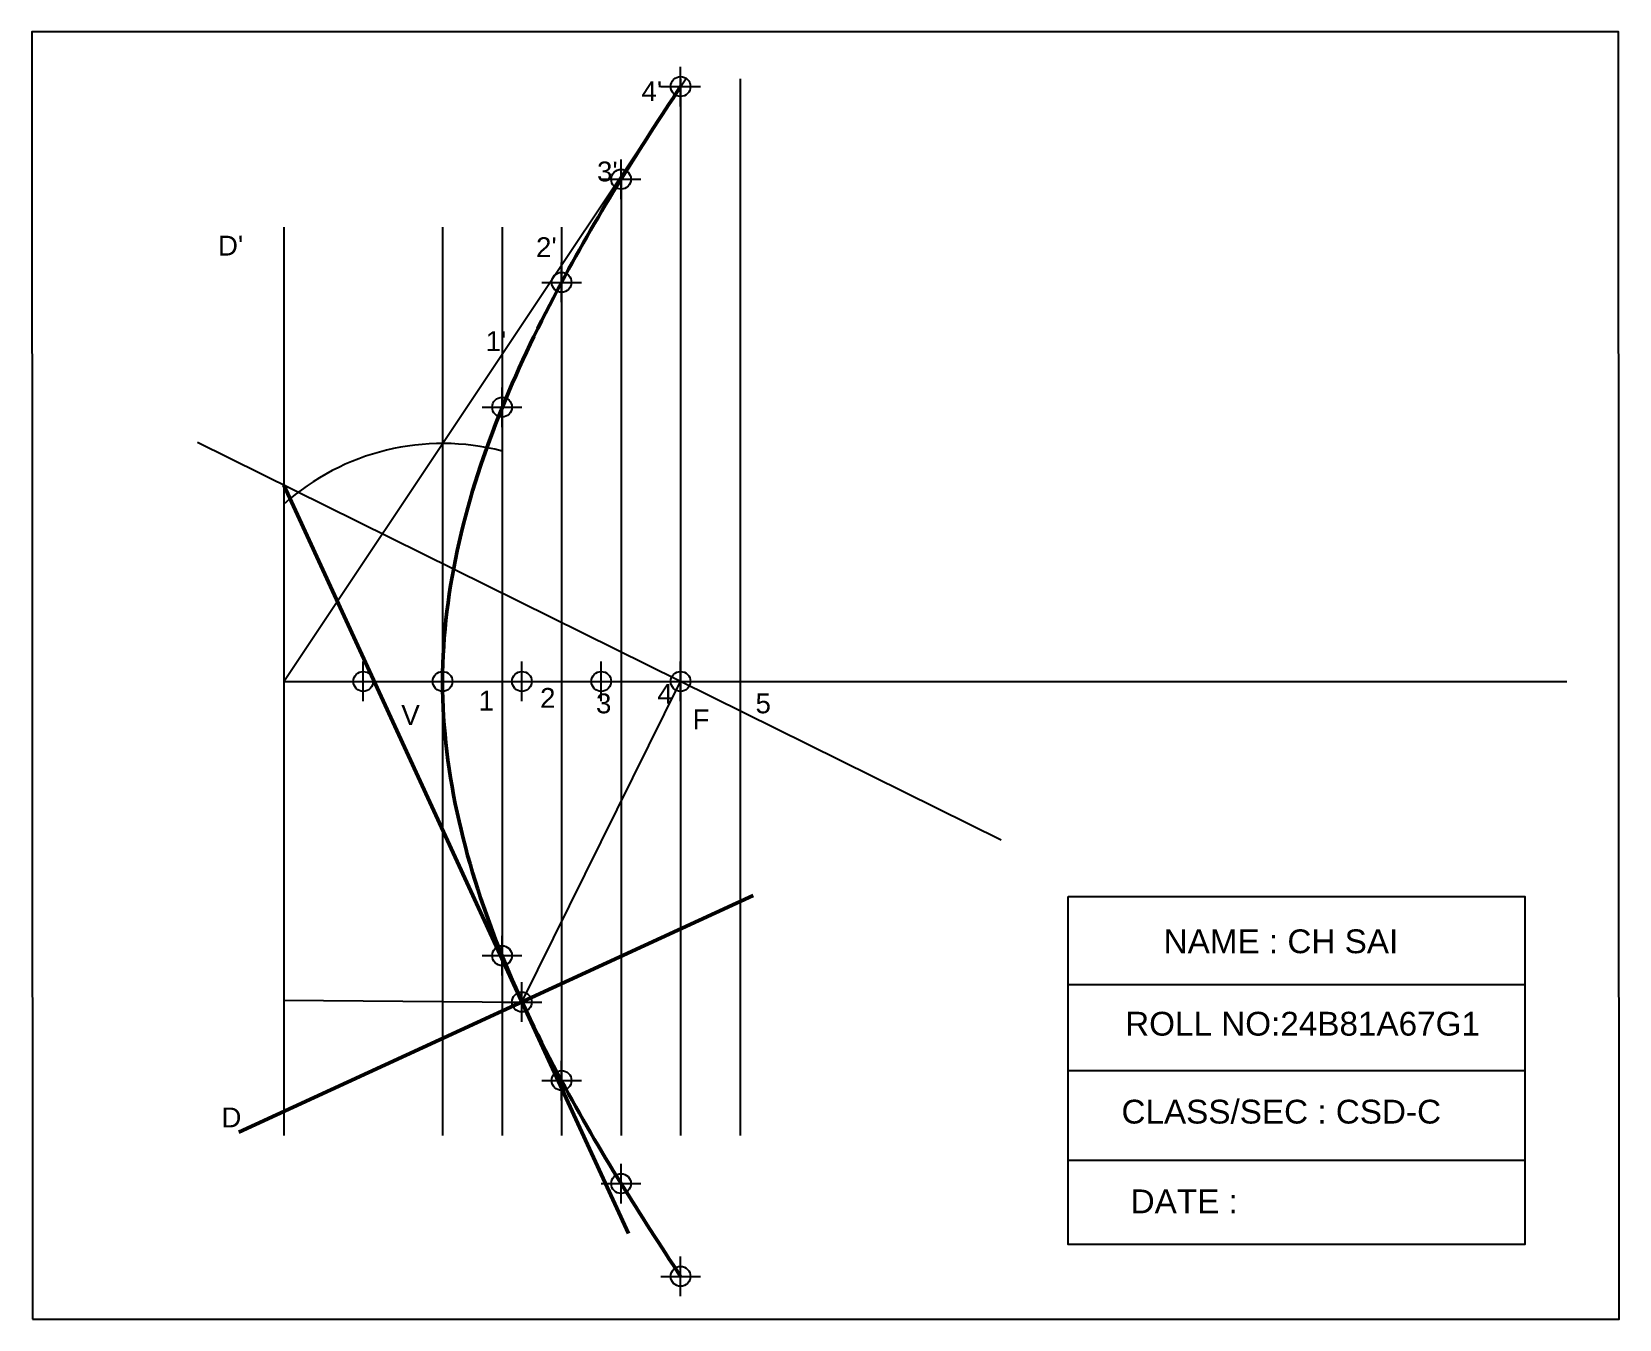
# Model space of a CAD drawing. Header units: millimetres. Extents: x 0 to 3373, y -12 to 340.
# Drawn here: x 487.9 to 888.1, y -12.5 to 312.1 of the extents above; entities that cross this region are included whole.
import ezdxf

# ---------------------------------------------------------------- set-up
doc = ezdxf.new("R2010")
doc.units = ezdxf.units.MM
doc.header["$PDMODE"] = 34
doc.header["$PDSIZE"] = 5
doc.styles.get("Standard").update_dxf_attribs({"font": 'arial.ttf'})

msp = doc.modelspace()

# ---------------------------------------------------------------- texts
for s, height, p in [("4'", 5, (641.62, 294.66)), ("3'", 5, (630.4, 274.41)), ("D'", 5, (534.84, 255.72)), ("2'", 5, (615.03, 255.33)), ("1'", 5, (602.3, 231.62)), ('1', 5, (600.57, 140.99)), ('2', 5, (616.04, 141.68)), ('3', 5, (630.14, 140.3)), ('4', 5, (645.61, 142.71)), ('5', 5, (670.36, 140.3)), ('V', 5, (581.06, 137.36)), ('F', 5, (654.5, 136.27)), ('NAME : CH SAI', 6, (773.25, 79.81)), ('ROLL NO:24B81A67G1', 6, (763.54, 59.03)), ('D', 5, (535.71, 35.9)), ('CLASS/SEC : CSD-C', 6, (762.62, 36.86)), ('DATE : ', 6, (764.93, 14.24))]:
    msp.add_text(s, height=height).set_placement(p)

# ---------------------------------------------------------------- linework, layer by layer
for p, q in [((551.47, 148.33), (652.77, 300.29)), ((651.47, 300.29), (651.47, 33.81)), ((666.47, 300.29), (666.47, 33.81)), ((636.47, 275.83), (636.47, 33.81)), ((551.47, 262.86), (551.47, 33.81)), ((591.47, 262.86), (591.47, 33.81)), ((606.47, 262.86), (606.47, 33.81)), ((621.47, 262.86), (621.47, 33.81)), ((732.3, 108.33), (529.67, 208.61)), ((551.47, 148.33), (651.47, 148.33)), ((611.46, 67.5), (651.47, 148.33)), ((651.47, 148.33), (874.85, 148.33)), ((749.21, 71.96), (864.33, 71.96)), ((551.46, 67.98), (611.46, 67.5)), ((749.21, 50.25), (864.33, 50.25)), ((749.21, 27.63), (864.33, 27.63))]:
    msp.add_line(p, q)
at = {"lineweight": 50}
for p, q in [((551.47, 197.83), (638.31, 9.17)), ((540.1, 34.65), (669.79, 94.35))]:
    msp.add_line(p, q, dxfattribs=at)
for points in [[(488.1, -12.49), (888.1, -12.49), (887.9, 312.15), (487.9, 312.15)], [(749.21, 94.12), (864.33, 94.12), (864.33, 6.39), (749.21, 6.39)]]:
    msp.add_lwpolyline(points, close=True)
msp.add_arc((591.47, 148.33), 60, 75.5225, 131.8103)
at = {"lineweight": 50, "end_tangent": (0.568837, -0.82245)}
msp.add_spline([(651.47, 298.33), (636.47, 275), (621.47, 248.96), (606.47, 217.34), (591.47, 148.33), (606.47, 79.16), (621.47, 47.66), (636.47, 21.72), (651.47, -1.67)], degree=3, dxfattribs=at)
for p in [(651.47, 298.33), (636.47, 274.95), (621.47, 248.96), (606.47, 217.48), (571.47, 148.33), (591.47, 148.33), (611.47, 148.33), (631.47, 148.33), (651.47, 148.33), (606.47, 79.19), (611.46, 67.5), (621.47, 47.71), (636.47, 21.72), (651.47, -1.67), (651.47, -1.67), (651.47, -1.67), (651.47, -1.67)]:
    msp.add_point(p)

msp.set_redraw_order([(e.dxf.handle, doc.entitydb.next_handle()) for e in msp.query("TEXT MTEXT ATTDEF DIMENSION ARC_DIMENSION")])  # texts and dimensions are drawn at this point

doc.saveas('drawing.dxf')
